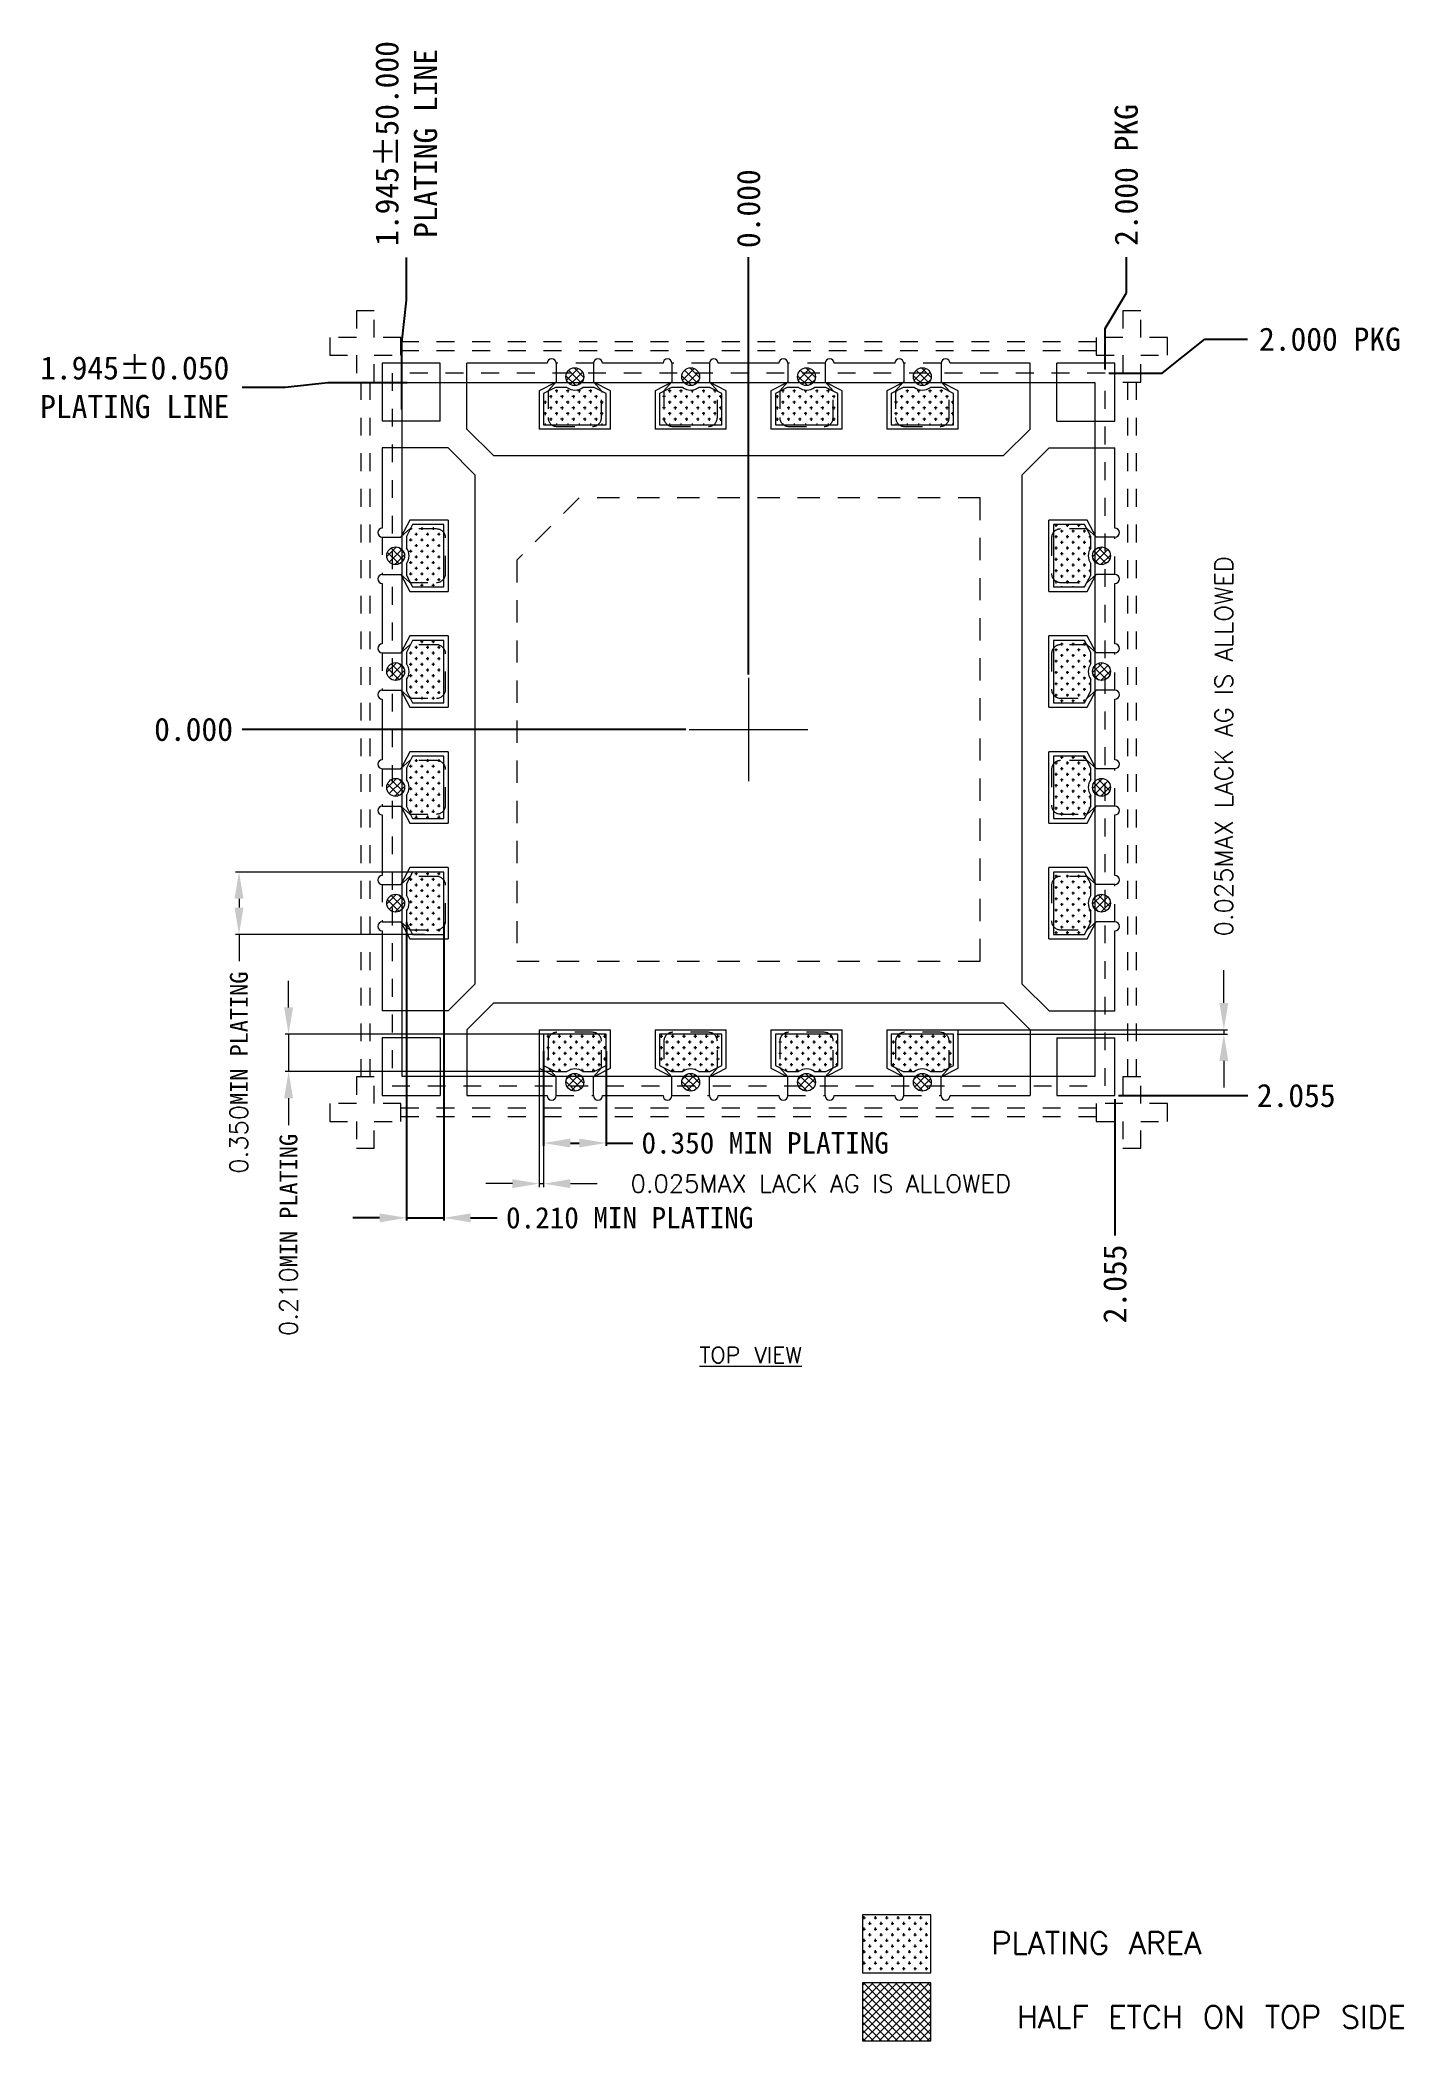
# Model space of a CAD drawing. Header units: millimetres. Extents: x 9.3 to 17, y -6.7 to 4.5.
import ezdxf
from ezdxf.enums import TextEntityAlignment as Align

# ---------------------------------------------------------------- set-up
doc = ezdxf.new("R2010")
doc.units = ezdxf.units.MM
for name, pattern in [('CENTER', [2, 1.25, -0.25, 0.25, -0.25]), ('DASHED', [0.75, 0.5, -0.25]), ('HIDDEN', [0.375, 0.25, -0.125])]:
    doc.linetypes.add(name, pattern=pattern)
doc.layers.get('Defpoints').update_dxf_attribs({"lineweight": 18})
for name, color, linetype, lineweight in [('1', 7, 'Continuous', 18), ('1D', 4, 'Continuous', 18), ('DIM', 4, 'Continuous', 18), ('Pkg', 2, 'DASHED', 9)]:
    doc.layers.add(name, color=color, linetype=linetype, lineweight=lineweight)
for name, color, linetype in [('HALF ETCH ON TOP SIDE', 6, 'Continuous'), ('PLATING', 3, 'Continuous'), ('中心线', 1, 'CENTER'), ('标注', 4, 'Continuous'), ('標注', 4, 'Continuous')]:
    doc.layers.add(name, color=color, linetype=linetype)
doc.styles.add('SIMPLEX', font='simplex.shx', dxfattribs={"bigfont": 'gbcbig.shx'})
doc.styles.get("Standard").update_dxf_attribs({"font": 'txt', "bigfont": 'gbcbig.shx'})
doc.styles.add('宋体', font='SimSun.ttf')
doc.dimstyles.new('3D', dxfattribs={"dimtxt": 0.075, "dimasz": 0.05, "dimexe": 0.02, "dimexo": 0.02, "dimgap": 0.02, "dimtad": 0, "dimdec": 3, "dimzin": 1, "dimdsep": 46, "dimtxsty": 'SIMPLEX', "dimcen": 0.05, "dimclrd": 256, "dimclre": 256, "dimclrt": 256, "dimadec": 0, "dimazin": 1, "dimtm": 1.25, "dimtfac": 1, "dimtdec": 3, "dimtofl": 0, "dimtmove": 0, "dimatfit": 3, "dimfxl": 1, "dimtolj": 1, "dimtzin": 0, "dimlwd": -1, "dimlwe": -1, "dimarcsym": 0})
doc.dimstyles.new('ISO-25', dxfattribs={"dimtxt": 2.5, "dimasz": 2.5, "dimexe": 1.25, "dimexo": 0.625, "dimtad": 1, "dimtxsty": 'Standard', "dimcen": 2.5, "dimadec": 0, "dimazin": 0, "dimtfac": 1, "dimtmove": 0, "dimatfit": 3, "dimfxl": 1, "dimarcsym": 0})
doc.dimstyles.new('tapp', dxfattribs={"dimtxt": 1.15, "dimasz": 1.75, "dimexe": 0.5, "dimexo": 0.5, "dimgap": 0.2, "dimtad": 0, "dimdec": 3, "dimzin": 0, "dimdsep": 46, "dimtxsty": 'SIMPLEX', "dimcen": 0, "dimdle": 3.5, "dimclrd": 256, "dimclre": 256, "dimclrt": 256, "dimazin": 0, "dimtfac": 0.6, "dimtdec": 3, "dimtofl": 0, "dimtmove": 0, "dimatfit": 3, "dimfxl": 1, "dimtolj": 1, "dimtzin": 0, "dimarcsym": 0})

msp = doc.modelspace()

# ---------------------------------------------------------------- texts
at = {"layer": 'DIM', "lineweight": 0}
for s, p in [('PLATING AREA', (15.8334, -6.1699)), ('HALF ETCH ON TOP SIDE', (16.9806, -6.5844))]:
    msp.add_text(s, height=0.125, dxfattribs=at).set_placement(p, align=Align.MIDDLE_RIGHT)
at = {"layer": '标注', "lineweight": 5, "insert": (13.3051, -2.8694, 0.0683), "char_height": 0.09, "attachment_point": 5}
msp.add_mtext('{\\LTOP VIEW}', dxfattribs=at)

# ---------------------------------------------------------------- blocks, each defined once
blk = doc.blocks.new('*D8')
at = {"layer": 'Defpoints', "color": 0, "transparency": 16777216}
for p in [(1899.893, 733.235), (1899.094, 733.045), (1897.094, 731.045)]:
    blk.add_point(p, dxfattribs=at)
at = {"layer": '标注', "lineweight": -2, "transparency": 16777216}
for p, q in [((1899.413, 733.045), (1899.653, 733.235)), ((1899.653, 733.235), (1899.893, 733.235)), ((1899.114, 733.045), (1899.413, 733.045))]:
    blk.add_line(p, q, dxfattribs=at)
at = {"layer": '标注', "lineweight": 5, "transparency": 16777216, "insert": (1900.355, 733.235), "char_height": 0.13, "attachment_point": 5, "style": '宋体'}
blk.add_mtext('\\A1;2.000 PKG', dxfattribs=at)
blk = doc.blocks.new('*D9')
at = {"layer": 'Defpoints', "color": 0, "transparency": 16777216}
for p in [(1897.094, 733.695), (1897.094, 731.334), (1897.094, 731.334)]:
    blk.add_point(p, dxfattribs=at)
at = {"layer": '标注', "lineweight": -2, "transparency": 16777216}
blk.add_line((1897.094, 731.354), (1897.094, 733.695), dxfattribs=at)
at = {"layer": '标注', "lineweight": 5, "transparency": 16777216, "insert": (1897.094, 733.968), "char_height": 0.13, "attachment_point": 5, "rotation": 90, "style": '宋体'}
blk.add_mtext('\\A1;0.000', dxfattribs=at)
blk = doc.blocks.new('*D10')
at = {"layer": 'Defpoints', "color": 0, "transparency": 16777216}
for p in [(1899.213, 733.696), (1899.094, 733.045), (1897.094, 731.045)]:
    blk.add_point(p, dxfattribs=at)
at = {"layer": '标注', "lineweight": -2, "transparency": 16777216}
for p, q in [((1899.213, 733.496), (1899.213, 733.696)), ((1899.094, 733.296), (1899.213, 733.496)), ((1899.094, 733.065), (1899.094, 733.296))]:
    blk.add_line(p, q, dxfattribs=at)
at = {"layer": '标注', "lineweight": 5, "transparency": 16777216, "insert": (1899.213, 734.157), "char_height": 0.13, "attachment_point": 5, "rotation": 90, "style": '宋体'}
blk.add_mtext('\\A1;2.000 PKG', dxfattribs=at)
blk = doc.blocks.new('*D11')
at = {"layer": 'Defpoints', "color": 0, "transparency": 16777216}
for p in [(1894.253, 731.045), (1896.761, 731.045), (1897.094, 731.045)]:
    blk.add_point(p, dxfattribs=at)
at = {"layer": '标注', "lineweight": -2, "transparency": 16777216}
blk.add_line((1896.741, 731.045), (1894.253, 731.045), dxfattribs=at)
at = {"layer": '标注', "lineweight": 5, "transparency": 16777216, "insert": (1893.98, 731.045), "char_height": 0.13, "attachment_point": 5, "style": '宋体'}
blk.add_mtext('\\A1;0.000', dxfattribs=at)
blk = doc.blocks.new('*D12')
at = {"layer": 'Defpoints', "color": 0, "transparency": 16777216}
for p in [(1897.094, 731.045), (1899.149, 728.99), (1899.894, 728.99)]:
    blk.add_point(p, dxfattribs=at)
at = {"layer": '标注', "lineweight": -2, "transparency": 16777216}
blk.add_line((1899.169, 728.99), (1899.894, 728.99), dxfattribs=at)
at = {"layer": '标注', "lineweight": 5, "transparency": 16777216, "insert": (1900.166, 728.99), "char_height": 0.13, "attachment_point": 5, "style": '宋体'}
blk.add_mtext('\\A1;2.055', dxfattribs=at)
blk = doc.blocks.new('*D13')
at = {"layer": 'Defpoints', "color": 0, "transparency": 16777216}
for p in [(1897.094, 731.045), (1899.149, 728.99), (1899.149, 728.205)]:
    blk.add_point(p, dxfattribs=at)
at = {"layer": '标注', "lineweight": -2, "transparency": 16777216}
blk.add_line((1899.149, 728.97), (1899.149, 728.205), dxfattribs=at)
at = {"layer": '标注', "lineweight": 5, "transparency": 16777216, "insert": (1899.149, 727.933), "char_height": 0.13, "attachment_point": 5, "rotation": 90, "style": '宋体'}
blk.add_mtext('\\A1;2.055', dxfattribs=at)
blk = doc.blocks.new('*U1')
at = {"layer": '1', "linetype": 'Continuous', "lineweight": 5}
blk.add_lwpolyline([(-0.17, 0), (0.17, 0)], dxfattribs=at)
blk = doc.blocks.new('*U0')
at = {"layer": '1', "color": 0, "linetype": 'ByBlock', "lineweight": -2, "transparency": 16777216}
for p in [(0, 0), (0.65, 0), (1.3, 0)]:
    blk.add_blockref('*U1', p, dxfattribs=at)
blk = doc.blocks.new('*U3')
at = {"layer": '1', "linetype": 'Continuous', "lineweight": 5}
blk.add_lwpolyline([(-0.17, 0), (0.17, 0)], dxfattribs=at)
blk = doc.blocks.new('*U2')
at = {"layer": '1', "color": 0, "linetype": 'ByBlock', "lineweight": -2, "transparency": 16777216}
for p in [(0, 0), (0.65, 0), (1.3, 0)]:
    blk.add_blockref('*U3', p, dxfattribs=at)
blk = doc.blocks.new('*U5')
at = {"layer": '1', "linetype": 'Continuous', "lineweight": 5}
blk.add_lwpolyline([(-0.17, 0), (0.17, 0)], dxfattribs=at)
blk = doc.blocks.new('*U4')
at = {"layer": '1', "color": 0, "linetype": 'ByBlock', "lineweight": -2, "transparency": 16777216}
for p in [(0, 0), (0.65, 0), (1.3, 0)]:
    blk.add_blockref('*U5', p, dxfattribs=at)
blk = doc.blocks.new('*U7')
at = {"layer": '1', "linetype": 'Continuous', "lineweight": 5}
blk.add_lwpolyline([(-0.17, 0), (0.17, 0)], dxfattribs=at)
blk = doc.blocks.new('*U6')
at = {"layer": '1', "color": 0, "linetype": 'ByBlock', "lineweight": -2, "transparency": 16777216}
for p in [(0, 0), (0.65, 0), (1.3, 0)]:
    blk.add_blockref('*U7', p, dxfattribs=at)
blk = doc.blocks.new('*D14')
at = {"layer": 'Defpoints', "color": 0, "transparency": 16777216}
for p in [(1895.174, 733.695), (1895.149, 732.821), (1897.094, 731.334)]:
    blk.add_point(p, dxfattribs=at)
at = {"layer": '标注', "lineweight": -2, "transparency": 16777216}
for p, q in [((1895.174, 733.455), (1895.174, 733.695)), ((1895.149, 733.215), (1895.174, 733.455)), ((1895.149, 732.841), (1895.149, 733.215))]:
    blk.add_line(p, q, dxfattribs=at)
at = {"layer": '标注', "transparency": 16777216, "insert": (1895.174, 734.334), "char_height": 0.13, "attachment_point": 5, "rotation": 90, "style": '宋体'}
blk.add_mtext('\\A1;1.945%%p50.000\\P\\f宋体|b0|i0|c134|p2;PLATING LINE', dxfattribs=at)
blk = doc.blocks.new('*D15')
at = {"layer": 'Defpoints', "color": 0, "transparency": 16777216}
for p in [(1894.253, 732.965), (1895.199, 732.99), (1897.094, 731.045)]:
    blk.add_point(p, dxfattribs=at)
at = {"layer": '标注', "lineweight": -2, "transparency": 16777216}
for p, q in [((1894.493, 732.965), (1894.253, 732.965)), ((1894.733, 732.99), (1894.493, 732.965)), ((1895.179, 732.99), (1894.733, 732.99))]:
    blk.add_line(p, q, dxfattribs=at)
at = {"layer": '标注', "transparency": 16777216, "insert": (1893.65, 732.965), "char_height": 0.13, "attachment_point": 5, "style": '宋体'}
blk.add_mtext('\\A1;1.945%%p0.050\\PPLATING LINE', dxfattribs=at)
blk = doc.blocks.new('*D16')
at = {"layer": 'Defpoints', "color": 0, "transparency": 16777216}
for p in [(1895.174, 729.978), (1895.384, 729.978), (1895.384, 728.304)]:
    blk.add_point(p, dxfattribs=at)
at = {"layer": '标注', "color": 0, "lineweight": -2, "transparency": 16777216}
for p, q in [((1895.174, 729.963), (1895.174, 728.289)), ((1895.384, 729.963), (1895.384, 728.289)), ((1895.024, 728.304), (1894.874, 728.304)), ((1895.174, 728.304), (1895.384, 728.304)), ((1895.534, 728.304), (1895.684, 728.304))]:
    blk.add_line(p, q, dxfattribs=at)
at = {"layer": '标注', "color": 0, "transparency": 16777216}
for points in [[(1895.024, 728.279), (1895.024, 728.329), (1895.174, 728.304)], [(1895.534, 728.329), (1895.534, 728.279), (1895.384, 728.304)]]:
    blk.add_solid(points, dxfattribs=at)
at = {"layer": '标注', "color": 0, "lineweight": 5, "transparency": 16777216, "insert": (1896.427, 728.304), "char_height": 0.12, "attachment_point": 5, "style": '宋体'}
blk.add_mtext('0.210 MIN PLATING', dxfattribs=at)
blk = doc.blocks.new('*D17')
at = {"layer": 'Defpoints', "color": 0, "transparency": 16777216}
for p in [(1895.994, 729.335), (1894.513, 729.125), (1896.024, 729.125)]:
    blk.add_point(p, dxfattribs=at)
at = {"layer": '標注', "lineweight": 13, "transparency": 16777216}
for p, q in [((1894.513, 729.485), (1894.513, 729.635)), ((1895.974, 729.335), (1894.493, 729.335)), ((1894.513, 729.335), (1894.513, 729.125)), ((1896.004, 729.125), (1894.493, 729.125)), ((1894.513, 728.975), (1894.513, 728.825))]:
    blk.add_line(p, q, dxfattribs=at)
at = {"layer": '標注', "transparency": 16777216}
for points in [[(1894.488, 729.485), (1894.538, 729.485), (1894.513, 729.335)], [(1894.538, 728.975), (1894.488, 728.975), (1894.513, 729.125)]]:
    blk.add_solid(points, dxfattribs=at)
at = {"layer": '標注', "lineweight": 5, "transparency": 16777216, "insert": (1894.513, 728.208), "char_height": 0.1, "attachment_point": 5, "rotation": 90, "style": 'SIMPLEX'}
blk.add_mtext('\\A1;0.210{\\f宋体|b0|i0|c134|p2;MIN PLATING}', dxfattribs=at)
blk = doc.blocks.new('*D18')
at = {"layer": 'Defpoints', "color": 0, "transparency": 16777216}
for p in [(1898.219, 729.36), (1898.244, 729.335), (1899.76, 729.335)]:
    blk.add_point(p, dxfattribs=at)
at = {"layer": '標注', "lineweight": 13, "transparency": 16777216}
for p, q in [((1899.76, 729.51), (1899.76, 729.695)), ((1898.239, 729.36), (1899.78, 729.36)), ((1898.264, 729.335), (1899.78, 729.335)), ((1899.76, 729.36), (1899.76, 729.335)), ((1899.76, 729.185), (1899.76, 729.035))]:
    blk.add_line(p, q, dxfattribs=at)
at = {"layer": '標注', "transparency": 16777216}
for points in [[(1899.735, 729.51), (1899.785, 729.51), (1899.76, 729.36)], [(1899.785, 729.185), (1899.735, 729.185), (1899.76, 729.335)]]:
    blk.add_solid(points, dxfattribs=at)
at = {"layer": '標注', "lineweight": 5, "transparency": 16777216, "insert": (1899.76, 730.951), "char_height": 0.1, "attachment_point": 5, "rotation": 90, "style": 'SIMPLEX'}
blk.add_mtext('\\A1;0.025\\Fsimplex.shx,gbcbig.shx;MAX LACK AG IS ALLOWED', dxfattribs=at)
blk = doc.blocks.new('*D19')
at = {"layer": 'Defpoints', "color": 0, "transparency": 16777216}
for p in [(1895.919, 729.355), (1895.944, 729.175), (1895.944, 728.496)]:
    blk.add_point(p, dxfattribs=at)
at = {"layer": '標注', "lineweight": 13, "transparency": 16777216}
for p, q in [((1895.919, 729.335), (1895.919, 728.476)), ((1895.944, 729.155), (1895.944, 728.476)), ((1895.769, 728.496), (1895.619, 728.496)), ((1895.919, 728.496), (1895.944, 728.496)), ((1896.094, 728.496), (1896.244, 728.496))]:
    blk.add_line(p, q, dxfattribs=at)
at = {"layer": '標注', "transparency": 16777216}
for points in [[(1895.769, 728.471), (1895.769, 728.521), (1895.919, 728.496)], [(1896.094, 728.521), (1896.094, 728.471), (1895.944, 728.496)]]:
    blk.add_solid(points, dxfattribs=at)
at = {"layer": '標注', "lineweight": 5, "transparency": 16777216, "insert": (1897.499, 728.496), "char_height": 0.1, "attachment_point": 5, "style": 'SIMPLEX'}
blk.add_mtext('\\A1;0.025MAX LACK AG IS ALLOWED', dxfattribs=at)
blk = doc.blocks.new('*D20')
at = {"layer": 'Defpoints', "color": 0, "transparency": 16777216}
for p in [(1895.944, 729.255), (1896.294, 729.255), (1896.294, 728.724)]:
    blk.add_point(p, dxfattribs=at)
at = {"layer": '标注', "color": 0, "lineweight": -2, "transparency": 16777216}
for p, q in [((1895.944, 729.24), (1895.944, 728.709)), ((1896.294, 729.24), (1896.294, 728.709)), ((1896.094, 728.724), (1896.144, 728.724)), ((1896.294, 728.724), (1896.444, 728.724))]:
    blk.add_line(p, q, dxfattribs=at)
at = {"layer": '标注', "color": 0, "transparency": 16777216}
for points in [[(1896.094, 728.749), (1896.094, 728.699), (1895.944, 728.724)], [(1896.144, 728.699), (1896.144, 728.749), (1896.294, 728.724)]]:
    blk.add_solid(points, dxfattribs=at)
at = {"layer": '标注', "color": 0, "lineweight": 5, "transparency": 16777216, "insert": (1897.187, 728.724), "char_height": 0.12, "attachment_point": 5, "style": '宋体'}
blk.add_mtext('0.350 MIN PLATING', dxfattribs=at)
blk = doc.blocks.new('*U23')
at = {"layer": 'PLATING', "linetype": 'ByBlock', "lineweight": 0}
h = blk.add_hatch(dxfattribs=at)
h.set_pattern_fill('CROSS', color=3, scale=0.005)
h.set_pattern_definition([(0, (-12.31825, 1.173537), (0.03175, 0.03175), [0.015875, -0.047625]), (90, (-12.310312, 1.1656), (-0.03175, 0.03175), [0.015875, -0.047625])])
h.paths.add_polyline_path([(-0.175, 0.105), (-0.175, -0.07), (-0.108, -0.105), (-0.045, -0.105, -0.333333), (0.045, -0.105), (0.108, -0.105), (0.175, -0.07), (0.175, 0.105)])
at = {"layer": 'PLATING', "linetype": 'Continuous', "lineweight": 5}
for p, q in [((-0.175, 0.105), (-0.175, -0.07)), ((0.175, 0.105), (-0.175, 0.105)), ((0.175, -0.07), (0.175, 0.105)), ((-0.175, -0.07), (-0.108, -0.105)), ((-0.108, -0.105), (-0.045, -0.105)), ((0.045, -0.105), (0.108, -0.105)), ((0.108, -0.105), (0.175, -0.07))]:
    blk.add_line(p, q, dxfattribs=at)
blk.add_arc((0, -0.165), 0.075, 53.1301, 126.8699, dxfattribs=at)
blk = doc.blocks.new('*U22')
at = {"layer": '1', "color": 0, "linetype": 'ByBlock', "lineweight": -2, "transparency": 16777216}
for p in [(0, 0), (0.65, 0), (1.3, 0), (1.95, 0)]:
    blk.add_blockref('*U23', p, dxfattribs=at)
blk = doc.blocks.new('*U21')
at = {"layer": '1'}
blk.add_blockref('*U22', (-0.975, 0), dxfattribs=at)
blk = doc.blocks.new('*U24')
at = {"layer": 'PLATING', "color": 0, "linetype": 'ByBlock', "lineweight": -2, "transparency": 16777216}
for p, rotation in [((1897.094, 732.86), 180), ((1895.279, 731.045), 269.9999999999999), ((1898.909, 731.045), 90)]:
    blk.add_blockref('*U21', p, dxfattribs=dict(at, rotation=rotation))
blk.add_blockref('*U21', (1897.094, 729.23), dxfattribs=at)
blk = doc.blocks.new('*U28')
at = {"layer": '1D', "color": 4, "linetype": 'HIDDEN', "lineweight": 5, "ltscale": 0.3}
for p, q in [((-0.105, 0.125), (-0.15, 0.075)), ((0.105, 0.125), (0.15, 0.075))]:
    blk.add_line(p, q, dxfattribs=at)
at = {"layer": '1D', "color": 4, "linetype": 'DASHED', "lineweight": 5, "ltscale": 0.08}
for p, q in [((-0.15, 0.075), (-0.15, -0.075)), ((0.15, -0.075), (0.15, 0.075)), ((-0.1, -0.125), (0.1, -0.125))]:
    blk.add_line(p, q, dxfattribs=at)
for centre, start, end in [((-0.1, -0.075), 180, 270), ((0.1, -0.075), 270, 0)]:
    blk.add_arc(centre, 0.05, start, end, dxfattribs=at)
blk = doc.blocks.new('*U27')
at = {"layer": '1', "color": 0, "linetype": 'ByBlock', "lineweight": -2, "transparency": 16777216}
for p in [(0, 0), (0.65, 0), (1.3, 0), (1.95, 0)]:
    blk.add_blockref('*U28', p, dxfattribs=at)
blk = doc.blocks.new('*U26')
at = {"layer": '1'}
blk.add_blockref('*U27', (-0.975, 0), dxfattribs=at)
blk = doc.blocks.new('*U25')
at = {"layer": '1', "color": 0, "linetype": 'ByBlock', "lineweight": -2, "transparency": 16777216}
blk.add_blockref('*U26', (1883.702, 732.831), dxfattribs=at)
for p, rotation in [((1881.877, 731.006), 90), ((1885.527, 731.006), 270), ((1883.702, 729.181), 180)]:
    blk.add_blockref('*U26', p, dxfattribs=dict(at, rotation=rotation))
blk = doc.blocks.new('*D29')
at = {"layer": 'Defpoints', "color": 0, "transparency": 16777216}
for p in [(1895.307, 730.245), (1894.235, 729.895), (1895.296, 729.895)]:
    blk.add_point(p, dxfattribs=at)
at = {"layer": '標注', "lineweight": 13, "transparency": 16777216}
for p, q in [((1895.287, 730.245), (1894.215, 730.245)), ((1894.235, 730.095), (1894.235, 730.045)), ((1895.276, 729.895), (1894.215, 729.895)), ((1894.235, 729.895), (1894.235, 729.745))]:
    blk.add_line(p, q, dxfattribs=at)
at = {"layer": '標注', "transparency": 16777216}
for points in [[(1894.26, 730.095), (1894.21, 730.095), (1894.235, 730.245)], [(1894.21, 730.045), (1894.26, 730.045), (1894.235, 729.895)]]:
    blk.add_solid(points, dxfattribs=at)
at = {"layer": '標注', "lineweight": 5, "transparency": 16777216, "insert": (1894.235, 729.119), "char_height": 0.1, "attachment_point": 5, "rotation": 90, "style": 'SIMPLEX'}
blk.add_mtext('\\A1;0.350{\\f宋体|b0|i0|c134|p2;MIN PLATING}', dxfattribs=at)

# ---------------------------------------------------------------- dimensions: what is measured, and where the dimension line sits
at = {"layer": '标注'}
for feature_location, offset, dtype, origin, text, override, picture, middle in [((11.3482, 2.4177), (0.025, 0.8735), 1, (13.2932, 0.9308), '<>\\P\\f宋体|b0|i0|c134|p2;PLATING LINE', {"dimtxt": 0.13, "dimasz": 0.12, "dimexo": 0.02, "dimgap": 0.05, "dimtxsty": '宋体', "dimtol": 1, "dimlim": 0, "dimtp": 50, "dimtm": 50, "dimtfac": 1, "dimtmove": 1}, '*D14', (11.3732, 3.9302)), ((11.3988, 2.5865), (-0.9462, -0.025), 0, (13.2932, 0.6415), '<>\\PPLATING LINE', {"dimtxt": 0.13, "dimasz": 0.12, "dimexo": 0.02, "dimgap": 0.05, "dimtxsty": '宋体', "dimtol": 1, "dimlim": 0, "dimtp": 0.05, "dimtm": 0.05, "dimtfac": 1, "dimtmove": 1}, '*D15', (9.8499, 2.5615))]:
    dim = msp.add_ordinate_dim(feature_location=feature_location, offset=offset, dtype=dtype, origin=origin, text=text, dimstyle='tapp', override=override, dxfattribs=at)
    dim.commit()
    dim.dimension.update_dxf_attribs({"geometry": picture, "text_midpoint": middle, "insert": (-1883.8005, -730.4036)})
at = {"layer": '标注', "lineweight": 5}
for offset, dtype, override, picture, middle in [((0.1196, 0.6507), 1, {"dimtxt": 0.13, "dimasz": 0.1, "dimexo": 0.02, "dimgap": 0.05, "dimtxsty": '宋体'}, '*D10', (15.4129, 3.7539)), ((0.7996, 0.1898), 0, {"dimtxt": 0.13, "dimasz": 0.12, "dimexo": 0.02, "dimgap": 0.05, "dimtxsty": '宋体'}, '*D8', (16.5546, 2.8313))]:
    dim = msp.add_ordinate_dim(feature_location=(15.2932, 2.6415), offset=offset, dtype=dtype, origin=(13.2932, 0.6415), text='<> PKG', dimstyle='tapp', override=override, dxfattribs=at)
    dim.commit()
    dim.dimension.update_dxf_attribs({"geometry": picture, "text_midpoint": middle, "insert": (-1883.8005, -730.4036)})
for feature_location, offset, dtype, origin, picture, middle, set_off in [((13.2932491953, 0.9307514875), (0, 2.3604222141), 1, (13.2932491953, 0.9307514875), '*D9', (13.2932491953, 3.564497724), (-1883.8005090516, -730.4035529783)), ((12.9604268397, 0.6414634231), (-2.507825748, 0), 0, (13.2932491953, 0.6414634231), '*D11', (10.1792770693, 0.6414634231), (-1883.8005090516, -730.4035529783)), ((15.3482, -1.4135), (0.745, 0), 0, (13.2932, 0.6415), '*D12', (16.3651, -1.4135), (-1883.8005, -730.4036)), ((15.3482, -1.4135), (0, -0.785), 1, (13.2932, 0.6415), '*D13', (15.3482, -2.4704), (-1883.8005, -730.4036))]:
    dim = msp.add_ordinate_dim(feature_location=feature_location, offset=offset, dtype=dtype, origin=origin, dimstyle='tapp', override={"dimtxt": 0.13, "dimexo": 0.02, "dimgap": 0.05, "dimtxsty": '宋体'}, dxfattribs=at)
    dim.commit()
    dim.dimension.update_dxf_attribs({"geometry": picture, "text_midpoint": middle, "insert": set_off})
for base, p1, p2, picture, middle in [((11.5832, -2.0999), (11.3732, -0.4256), (11.5832, -0.4256), '*D16', (12.6269, -2.0999)), ((12.4932, -1.6792), (12.1432, -1.1485), (12.4932, -1.1485), '*D20', (13.3869, -1.6792))]:
    dim = msp.add_linear_dim(base=base, p1=p1, p2=p2, text='<> MIN PLATING', dimstyle='ISO-25', override={"dimtxt": 0.12, "dimasz": 0.15, "dimexe": 0.015, "dimexo": 0.015, "dimgap": 0.02, "dimtad": 0, "dimtoh": 1, "dimdec": 3, "dimzin": 1, "dimdsep": 46, "dimtxsty": '宋体', "dimcen": 0.1, "dimtol": 0, "dimlim": 0, "dimtp": 0.025, "dimtm": 0.025, "dimtdec": 3, "dimarcsym": 2}, dxfattribs=at)
    dim.commit()
    dim.dimension.update_dxf_attribs({"geometry": picture, "text_midpoint": middle, "insert": (-1883.8005, -730.4036)})
at = {"layer": '標注', "lineweight": 5}
dim = msp.add_linear_dim(base=(15.9596, -1.0685), p1=(14.4182, -1.0435), p2=(14.4432, -1.0685), angle=90, text='<>\\Fsimplex.shx,gbcbig.shx;MAX LACK AG IS ALLOWED', dimstyle='3D', override={"dimtxt": 0.1, "dimasz": 0.15, "dimtxsty": 'SIMPLEX', "dimtp": 0.025, "dimtm": 0.025, "dimtofl": 1, "dimlwd": 13, "dimlwe": 13}, dxfattribs=at)
dim.commit()
dim.dimension.update_dxf_attribs({"geometry": '*D18', "text_midpoint": (15.9596, 0.547), "dimtype": 128, "insert": (-1883.8005, -730.4036)})
for base, p1, p2, picture, middle in [((10.434, -0.5085), (11.5067, -0.1585), (11.4958, -0.5085), '*D29', (10.434, -1.2847)), ((10.7123, -1.2785), (12.1938, -1.0685), (12.2235, -1.2785), '*D17', (10.7123, -2.1952))]:
    dim = msp.add_linear_dim(base=base, p1=p1, p2=p2, angle=90, text='<>{\\f宋体|b0|i0|c134|p2;MIN PLATING}', dimstyle='3D', override={"dimtxt": 0.1, "dimasz": 0.15, "dimtp": 0.025, "dimtm": 0.025, "dimtofl": 1, "dimlwd": 13, "dimlwe": 13}, dxfattribs=at)
    dim.commit()
    dim.dimension.update_dxf_attribs({"geometry": picture, "text_midpoint": middle, "insert": (-1883.8005, -730.4036)})
dim = msp.add_linear_dim(base=(12.1432, -1.9072), p1=(12.1182, -1.0485), p2=(12.1432, -1.2285), text='<>MAX LACK AG IS ALLOWED', dimstyle='3D', override={"dimtxt": 0.1, "dimasz": 0.15, "dimtxsty": 'SIMPLEX', "dimtp": 0.025, "dimtm": 0.025, "dimtofl": 1, "dimlwd": 13, "dimlwe": 13}, dxfattribs=at)
dim.commit()
dim.dimension.update_dxf_attribs({"geometry": '*D19', "text_midpoint": (13.699, -1.9072), "insert": (-1883.8005, -730.4036)})

# ---------------------------------------------------------------- hatches: boundary and pattern name
at = {"layer": 'HALF ETCH ON TOP SIDE', "lineweight": 5}
h = msp.add_hatch(dxfattribs=at)
h.set_pattern_fill('ANSI37', color=6, scale=0.01, angle=90, style=0)
h.set_pattern_definition([(135, (12.64185, 0.81689), (-0.02245064, -0.02245064), []), (225, (12.64185, 0.81689), (0.02245064, -0.02245064), [])])
h.paths.add_polyline_path([(12.3641, 2.6415, -1.2302604), (12.2682, 2.6215, -0.1032437), (12.2724, 2.6415)])
h.paths.add_polyline_path([(12.3641, 2.6415), (12.2724, 2.6415, -0.6546537)])
h = msp.add_hatch(dxfattribs=at)
h.set_pattern_fill('ANSI37', color=6, scale=0.01, angle=90, style=0)
h.set_pattern_definition([(135, (13.29185, 0.81689), (-0.02245064, -0.02245064), []), (225, (13.29185, 0.81689), (0.02245064, -0.02245064), [])])
h.paths.add_polyline_path([(13.0141, 2.6415, -1.2302604), (12.9182, 2.6215, -0.1032437), (12.9224, 2.6415)])
h.paths.add_polyline_path([(13.0141, 2.6415), (12.9224, 2.6415, -0.6546537)])
h = msp.add_hatch(dxfattribs=at)
h.set_pattern_fill('ANSI37', color=6, scale=0.01, angle=90, style=0)
h.set_pattern_definition([(135, (13.94185, 0.81689), (-0.02245064, -0.02245064), []), (225, (13.94185, 0.81689), (0.02245064, -0.02245064), [])])
h.paths.add_polyline_path([(13.6641, 2.6415, -1.2302604), (13.5682, 2.6215, -0.1032437), (13.5724, 2.6415)])
h.paths.add_polyline_path([(13.6641, 2.6415), (13.5724, 2.6415, -0.6546537)])
h = msp.add_hatch(dxfattribs=at)
h.set_pattern_fill('ANSI37', color=6, scale=0.01, angle=90, style=0)
h.set_pattern_definition([(135, (14.59185, 0.81689), (-0.02245064, -0.02245064), []), (225, (14.59185, 0.81689), (0.02245064, -0.02245064), [])])
h.paths.add_polyline_path([(14.3141, 2.6415, -1.2302604), (14.2182, 2.6215, -0.1032437), (14.2224, 2.6415)])
h.paths.add_polyline_path([(14.3141, 2.6415), (14.2224, 2.6415, -0.6546537)])
h = msp.add_hatch(dxfattribs=at)
h.set_pattern_fill('ANSI37', color=6, scale=0.01, angle=180, style=0)
h.set_pattern_definition([(225, (13.117822, 1.940065), (0.02245064, -0.02245064), []), (315, (13.117822, 1.940065), (0.02245064, 0.02245064), [])])
h.paths.add_polyline_path([(11.2932, 1.6623, -1.2302604), (11.3132, 1.5665, -0.1032437), (11.2932, 1.5706)])
h.paths.add_polyline_path([(11.2932, 1.6623), (11.2932, 1.5706, -0.6546537)])
h = msp.add_hatch(dxfattribs=at)
h.set_pattern_fill('ANSI37', color=6, scale=0.01, angle=360, style=0)
h.set_pattern_definition([(45, (13.468676, 1.292862), (-0.02245064, 0.02245064), []), (135, (13.468676, 1.292862), (-0.02245064, -0.02245064), [])])
h.paths.add_polyline_path([(15.2932, 1.5706, -1.2302604), (15.2732, 1.6665, -0.1032437), (15.2932, 1.6623)])
h.paths.add_polyline_path([(15.2932, 1.5706), (15.2932, 1.6623, -0.6546537)])
h = msp.add_hatch(dxfattribs=at)
h.set_pattern_fill('ANSI37', color=6, scale=0.01, angle=180, style=0)
h.set_pattern_definition([(225, (13.117822, 1.290065), (0.02245064, -0.02245064), []), (315, (13.117822, 1.290065), (0.02245064, 0.02245064), [])])
h.paths.add_polyline_path([(11.2932, 1.0123, -1.2302604), (11.3132, 0.9165, -0.1032437), (11.2932, 0.9206)])
h.paths.add_polyline_path([(11.2932, 1.0123), (11.2932, 0.9206, -0.6546537)])
h = msp.add_hatch(dxfattribs=at)
h.set_pattern_fill('ANSI37', color=6, scale=0.01, angle=360, style=0)
h.set_pattern_definition([(45, (13.468676, 0.642862), (-0.02245064, 0.02245064), []), (135, (13.468676, 0.642862), (-0.02245064, -0.02245064), [])])
h.paths.add_polyline_path([(15.2932, 0.9206, -1.2302604), (15.2732, 1.0165, -0.1032437), (15.2932, 1.0123)])
h.paths.add_polyline_path([(15.2932, 0.9206), (15.2932, 1.0123, -0.6546537)])
h = msp.add_hatch(dxfattribs=at)
h.set_pattern_fill('ANSI37', color=6, scale=0.01, angle=180, style=0)
h.set_pattern_definition([(225, (13.117822, 0.640065), (0.02245064, -0.02245064), []), (315, (13.117822, 0.640065), (0.02245064, 0.02245064), [])])
h.paths.add_polyline_path([(11.2932, 0.3623, -1.2302604), (11.3132, 0.2665, -0.1032437), (11.2932, 0.2706)])
h.paths.add_polyline_path([(11.2932, 0.3623), (11.2932, 0.2706, -0.6546537)])
h = msp.add_hatch(dxfattribs=at)
h.set_pattern_fill('ANSI37', color=6, scale=0.01, angle=360, style=0)
h.set_pattern_definition([(45, (13.468676, -0.007138), (-0.02245064, 0.02245064), []), (135, (13.468676, -0.007138), (-0.02245064, -0.02245064), [])])
h.paths.add_polyline_path([(15.2932, 0.2706, -1.2302604), (15.2732, 0.3665, -0.1032437), (15.2932, 0.3623)])
h.paths.add_polyline_path([(15.2932, 0.2706), (15.2932, 0.3623, -0.6546537)])
h = msp.add_hatch(dxfattribs=at)
h.set_pattern_fill('ANSI37', color=6, scale=0.01, angle=180, style=0)
h.set_pattern_definition([(225, (13.117822, -0.009935), (0.02245064, -0.02245064), []), (315, (13.117822, -0.009935), (0.02245064, 0.02245064), [])])
h.paths.add_polyline_path([(11.2932, -0.2877, -1.2302604), (11.3132, -0.3835, -0.1032437), (11.2932, -0.3794)])
h.paths.add_polyline_path([(11.2932, -0.2877), (11.2932, -0.3794, -0.6546537)])
h = msp.add_hatch(dxfattribs=at)
h.set_pattern_fill('ANSI37', color=6, scale=0.01, angle=360, style=0)
h.set_pattern_definition([(45, (13.468676, -0.657138), (-0.02245064, 0.02245064), []), (135, (13.468676, -0.657138), (-0.02245064, -0.02245064), [])])
h.paths.add_polyline_path([(15.2932, -0.3794, -1.2302604), (15.2732, -0.2835, -0.1032437), (15.2932, -0.2877)])
h.paths.add_polyline_path([(15.2932, -0.3794), (15.2932, -0.2877, -0.6546537)])
h = msp.add_hatch(dxfattribs=at)
h.set_pattern_fill('ANSI37', color=6, scale=0.01, angle=270, style=0)
h.set_pattern_definition([(315, (11.994647, 0.466036), (0.02245064, 0.02245064), []), (45, (11.994647, 0.466036), (-0.02245064, 0.02245064), [])])
h.paths.add_polyline_path([(12.2724, -1.3585, -1.2302604), (12.3682, -1.3385, -0.1032437), (12.3641, -1.3585)])
h.paths.add_polyline_path([(12.2724, -1.3585), (12.3641, -1.3585, -0.6546537)])
h = msp.add_hatch(dxfattribs=at)
h.set_pattern_fill('ANSI37', color=6, scale=0.01, angle=270, style=0)
h.set_pattern_definition([(315, (12.644647, 0.466036), (0.02245064, 0.02245064), []), (45, (12.644647, 0.466036), (-0.02245064, 0.02245064), [])])
h.paths.add_polyline_path([(12.9224, -1.3585, -1.2302604), (13.0182, -1.3385, -0.1032437), (13.0141, -1.3585)])
h.paths.add_polyline_path([(12.9224, -1.3585), (13.0141, -1.3585, -0.6546537)])
h = msp.add_hatch(dxfattribs=at)
h.set_pattern_fill('ANSI37', color=6, scale=0.01, angle=270, style=0)
h.set_pattern_definition([(315, (13.294647, 0.466036), (0.02245064, 0.02245064), []), (45, (13.294647, 0.466036), (-0.02245064, 0.02245064), [])])
h.paths.add_polyline_path([(13.5724, -1.3585, -1.2302604), (13.6682, -1.3385, -0.1032437), (13.6641, -1.3585)])
h.paths.add_polyline_path([(13.5724, -1.3585), (13.6641, -1.3585, -0.6546537)])
h = msp.add_hatch(dxfattribs=at)
h.set_pattern_fill('ANSI37', color=6, scale=0.01, angle=270, style=0)
h.set_pattern_definition([(315, (13.944647, 0.466036), (0.02245064, 0.02245064), []), (45, (13.944647, 0.466036), (-0.02245064, 0.02245064), [])])
h.paths.add_polyline_path([(14.2224, -1.3585, -1.2302604), (14.3182, -1.3385, -0.1032437), (14.3141, -1.3585)])
h.paths.add_polyline_path([(14.2224, -1.3585), (14.3141, -1.3585, -0.6546537)])
at = {"layer": 'HALF ETCH ON TOP SIDE', "lineweight": 5, "ltscale": 3}
h = msp.add_hatch(dxfattribs=at)
h.set_pattern_fill('ANSI37', color=6, scale=0.01, angle=270, style=0)
h.paths.add_polyline_path([(14.3155, -6.3939), (13.9325, -6.3939), (13.9325, -6.7194), (14.3155, -6.7194)])
at = {"layer": 'PLATING', "linetype": 'ByBlock', "lineweight": 0}
h = msp.add_hatch(dxfattribs=at)
h.set_pattern_fill('CROSS', color=3, scale=0.005)
h.set_pattern_definition([(0, (-1102.776952, 92.524252), (0.03175, 0.03175), [0.015875, -0.047625]), (90, (-1102.769015, 92.516315), (-0.03175, 0.03175), [0.015875, -0.047625])])
h.paths.add_polyline_path([(14.3155, -6.0112), (13.9325, -6.0112), (13.9325, -6.3367), (14.3155, -6.3367)])

# ---------------------------------------------------------------- linework, layer by layer
at = {"layer": '1', "linetype": 'Continuous', "lineweight": 5}
for p, q in [((11.5632, 2.3715), (11.5632, 2.6965)), ((11.7132, 2.3275), (11.7132, 2.6965)), ((12.2132, 2.6965), (12.2132, 2.5915)), ((12.4232, 2.6965), (12.4232, 2.5915)), ((12.8632, 2.6965), (12.8632, 2.5915)), ((13.0732, 2.6965), (13.0732, 2.5915)), ((13.5132, 2.6965), (13.5132, 2.5915)), ((13.7232, 2.6965), (13.7232, 2.5915)), ((14.1632, 2.6965), (14.1632, 2.5915)), ((14.3732, 2.6965), (14.3732, 2.5915)), ((14.8732, 2.3275), (14.8732, 2.6965)), ((15.0232, 2.3715), (15.0232, 2.6965)), ((12.2132, 2.5915), (12.1182, 2.5415)), ((12.5182, 2.5415), (12.4232, 2.5915)), ((12.8632, 2.5915), (12.7682, 2.5415)), ((13.1682, 2.5415), (13.0732, 2.5915)), ((13.5132, 2.5915), (13.4182, 2.5415)), ((13.8182, 2.5415), (13.7232, 2.5915)), ((14.1632, 2.5915), (14.0682, 2.5415)), ((14.4682, 2.5415), (14.3732, 2.5915)), ((12.1182, 2.5415), (12.1182, 2.3265)), ((12.5182, 2.3265), (12.5182, 2.5415)), ((12.7682, 2.5415), (12.7682, 2.3265)), ((13.1682, 2.3265), (13.1682, 2.5415)), ((13.4182, 2.5415), (13.4182, 2.3265)), ((13.8182, 2.3265), (13.8182, 2.5415)), ((14.0682, 2.5415), (14.0682, 2.3265)), ((14.4682, 2.3265), (14.4682, 2.5415)), ((11.5632, 2.3715), (11.2382, 2.3715)), ((15.0232, 2.3715), (15.3482, 2.3715)), ((11.8643, 2.1765), (11.7132, 2.3275)), ((12.5182, 2.3265), (12.1182, 2.3265)), ((13.1682, 2.3265), (12.7682, 2.3265)), ((13.8182, 2.3265), (13.4182, 2.3265)), ((14.4682, 2.3265), (14.0682, 2.3265)), ((14.7222, 2.1765), (14.8732, 2.3275)), ((11.6072, 2.2215), (11.2382, 2.2215)), ((11.7582, 2.0704), (11.6072, 2.2215)), ((14.7222, 2.1765), (11.8643, 2.1765)), ((14.8282, 2.0704), (14.9793, 2.2215)), ((14.9793, 2.2215), (15.3482, 2.2215)), ((11.7582, 2.0704), (11.7582, -0.7875)), ((14.8282, -0.7875), (14.8282, 2.0704)), ((11.3932, 1.8165), (11.3432, 1.7215)), ((11.6082, 1.8165), (11.3932, 1.8165)), ((11.6082, 1.8165), (11.6082, 1.4165)), ((15.1932, 1.8165), (14.9782, 1.8165)), ((14.9782, 1.4165), (14.9782, 1.8165)), ((15.2432, 1.7215), (15.1932, 1.8165)), ((11.2382, 1.7215), (11.3432, 1.7215)), ((15.3482, 1.7215), (15.2432, 1.7215)), ((11.2382, 1.5115), (11.3432, 1.5115)), ((11.3432, 1.5115), (11.3932, 1.4165)), ((15.1932, 1.4165), (15.2432, 1.5115)), ((15.3482, 1.5115), (15.2432, 1.5115)), ((11.3932, 1.4165), (11.6082, 1.4165)), ((14.9782, 1.4165), (15.1932, 1.4165)), ((11.3932, 1.1665), (11.3432, 1.0715)), ((11.6082, 1.1665), (11.3932, 1.1665)), ((11.6082, 1.1665), (11.6082, 0.7665)), ((15.1932, 1.1665), (14.9782, 1.1665)), ((14.9782, 0.7665), (14.9782, 1.1665)), ((15.2432, 1.0715), (15.1932, 1.1665)), ((11.2382, 1.0715), (11.3432, 1.0715)), ((15.3482, 1.0715), (15.2432, 1.0715)), ((11.2382, 0.8615), (11.3432, 0.8615)), ((11.3432, 0.8615), (11.3932, 0.7665)), ((15.1932, 0.7665), (15.2432, 0.8615)), ((15.3482, 0.8615), (15.2432, 0.8615)), ((11.3932, 0.7665), (11.6082, 0.7665)), ((14.9782, 0.7665), (15.1932, 0.7665)), ((11.3932, 0.5165), (11.3432, 0.4215)), ((11.6082, 0.5165), (11.3932, 0.5165)), ((11.6082, 0.5165), (11.6082, 0.1165)), ((15.1932, 0.5165), (14.9782, 0.5165)), ((14.9782, 0.1165), (14.9782, 0.5165)), ((15.2432, 0.4215), (15.1932, 0.5165)), ((11.2382, 0.4215), (11.3432, 0.4215)), ((15.3482, 0.4215), (15.2432, 0.4215)), ((11.2382, 0.2115), (11.3432, 0.2115)), ((11.3432, 0.2115), (11.3932, 0.1165)), ((11.3932, 0.1165), (11.6082, 0.1165)), ((14.9782, 0.1165), (15.1932, 0.1165)), ((15.1932, 0.1165), (15.2432, 0.2115)), ((15.3482, 0.2115), (15.2432, 0.2115)), ((11.3932, -0.1335), (11.3432, -0.2285)), ((11.6082, -0.1335), (11.3932, -0.1335)), ((11.6082, -0.1335), (11.6082, -0.5335)), ((15.1932, -0.1335), (14.9782, -0.1335)), ((14.9782, -0.5335), (14.9782, -0.1335)), ((15.2432, -0.2285), (15.1932, -0.1335)), ((11.2382, -0.2285), (11.3432, -0.2285)), ((15.3482, -0.2285), (15.2432, -0.2285)), ((11.2382, -0.4385), (11.3432, -0.4385)), ((11.3432, -0.4385), (11.3932, -0.5335)), ((15.1932, -0.5335), (15.2432, -0.4385)), ((15.3482, -0.4385), (15.2432, -0.4385)), ((11.3932, -0.5335), (11.6082, -0.5335)), ((14.9782, -0.5335), (15.1932, -0.5335)), ((11.7582, -0.7875), (11.6072, -0.9385)), ((11.8643, -0.8935), (11.7132, -1.0446)), ((11.8643, -0.8935), (14.7222, -0.8935)), ((14.7222, -0.8935), (14.8732, -1.0446)), ((14.8282, -0.7875), (14.9793, -0.9385)), ((11.6072, -0.9385), (11.2382, -0.9385)), ((14.9793, -0.9385), (15.3482, -0.9385)), ((11.5632, -1.0885), (11.2382, -1.0885)), ((11.5632, -1.0885), (11.5632, -1.4135)), ((11.7132, -1.0446), (11.7132, -1.4135)), ((12.1182, -1.0435), (12.1182, -1.2585)), ((12.1182, -1.0435), (12.5182, -1.0435)), ((12.5182, -1.2585), (12.5182, -1.0435)), ((12.7682, -1.0435), (12.7682, -1.2585)), ((12.7682, -1.0435), (13.1682, -1.0435)), ((13.1682, -1.2585), (13.1682, -1.0435)), ((13.4182, -1.0435), (13.4182, -1.2585)), ((13.4182, -1.0435), (13.8182, -1.0435)), ((13.8182, -1.2585), (13.8182, -1.0435)), ((14.0682, -1.0435), (14.0682, -1.2585)), ((14.0682, -1.0435), (14.4682, -1.0435)), ((14.4682, -1.2585), (14.4682, -1.0435)), ((14.8732, -1.0446), (14.8732, -1.4135)), ((15.0232, -1.0885), (15.0232, -1.4135)), ((15.0232, -1.0885), (15.3482, -1.0885)), ((12.1182, -1.2585), (12.2132, -1.3085)), ((12.2132, -1.4135), (12.2132, -1.3085)), ((12.4232, -1.3085), (12.5182, -1.2585)), ((12.4232, -1.4135), (12.4232, -1.3085)), ((12.7682, -1.2585), (12.8632, -1.3085)), ((12.8632, -1.4135), (12.8632, -1.3085)), ((13.0732, -1.3085), (13.1682, -1.2585)), ((13.0732, -1.4135), (13.0732, -1.3085)), ((13.4182, -1.2585), (13.5132, -1.3085)), ((13.5132, -1.4135), (13.5132, -1.3085)), ((13.7232, -1.3085), (13.8182, -1.2585)), ((13.7232, -1.4135), (13.7232, -1.3085)), ((14.0682, -1.2585), (14.1632, -1.3085)), ((14.1632, -1.4135), (14.1632, -1.3085)), ((14.3732, -1.3085), (14.4682, -1.2585)), ((14.3732, -1.4135), (14.3732, -1.3085))]:
    msp.add_line(p, q, dxfattribs=at)
at = {"layer": '1', "color": 7, "lineweight": 0}
for p, q in [((13.9325, -6.0112), (13.9325, -6.3367)), ((14.3155, -6.0112), (13.9325, -6.0112)), ((14.3155, -6.3367), (14.3155, -6.0112)), ((13.9325, -6.3367), (14.3155, -6.3367)), ((13.9325, -6.3939), (13.9325, -6.7194)), ((14.3155, -6.3939), (13.9325, -6.3939)), ((14.3155, -6.7194), (14.3155, -6.3939)), ((13.9325, -6.7194), (14.3155, -6.7194))]:
    msp.add_line(p, q, dxfattribs=at)
at = {"layer": '1', "linetype": 'Continuous', "lineweight": 5}
for points in [[(11.5632, 2.6965), (11.2382, 2.6965), (11.2382, 2.3715)], [(12.1632, 2.6965), (11.7132, 2.6965)], [(14.8732, 2.6965), (14.4232, 2.6965)], [(15.3482, 2.3715), (15.3482, 2.6965), (15.0232, 2.6965)], [(11.2382, 2.2215), (11.2382, 1.7715)], [(15.3482, 1.7715), (15.3482, 2.2215)], [(11.2382, -0.4885), (11.2382, -0.9385)], [(15.3482, -0.9385), (15.3482, -0.4885)], [(11.2382, -1.0885), (11.2382, -1.4135), (11.5632, -1.4135)], [(15.0232, -1.4135), (15.3482, -1.4135), (15.3482, -1.0885)], [(11.7132, -1.4135), (12.1632, -1.4135)], [(14.4232, -1.4135), (14.8732, -1.4135)]]:
    msp.add_lwpolyline(points, dxfattribs=at)
for centre in [(12.3182, 2.6215), (12.9682, 2.6215), (13.6182, 2.6215), (14.2682, 2.6215), (11.3132, 1.6165), (15.2732, 1.6165), (11.3132, 0.9665), (15.2732, 0.9665), (11.3132, 0.3165), (15.2732, 0.3165), (11.3132, -0.3335), (15.2732, -0.3335), (12.3182, -1.3385), (12.9682, -1.3385), (13.6182, -1.3385), (14.2682, -1.3385)]:
    msp.add_circle(centre, 0.05, dxfattribs=at)
at = {"layer": '1'}
for centre, start, end in [((12.1882, 2.6965), 0, 180), ((12.4482, 2.6965), 0, 180), ((12.8382, 2.6965), 0, 180), ((13.0982, 2.6965), 0, 180), ((13.4882, 2.6965), 0, 180), ((13.7482, 2.6965), 0, 180), ((14.1382, 2.6965), 0, 180), ((14.3982, 2.6965), 0, 180), ((11.2382, 1.7465), 90, 270), ((15.3482, 1.7465), 270, 90), ((11.2382, 1.4865), 90, 270), ((15.3482, 1.4865), 270, 90), ((11.2382, 1.0965), 90, 270), ((15.3482, 1.0965), 270, 90), ((11.2382, 0.8365), 90, 270), ((15.3482, 0.8365), 270, 90), ((11.2382, 0.4465), 90, 270), ((15.3482, 0.4465), 270, 90), ((11.2382, 0.1865), 90, 270), ((15.3482, 0.1865), 270, 90), ((11.2382, -0.2035), 90, 270), ((15.3482, -0.2035), 270, 90), ((11.2382, -0.4635), 90, 270), ((15.3482, -0.4635), 270, 90), ((12.1882, -1.4135), 180, 360), ((12.4482, -1.4135), 180, 0), ((12.8382, -1.4135), 180, 360), ((13.0982, -1.4135), 180, 0), ((13.4882, -1.4135), 180, 360), ((13.7482, -1.4135), 180, 0), ((14.1382, -1.4135), 180, 360), ((14.3982, -1.4135), 180, 0)]:
    msp.add_arc(centre, 0.025, start, end, dxfattribs=at)
at = {"layer": '1D', "color": 4, "linetype": 'HIDDEN', "lineweight": 5, "ltscale": 0.3}
for p, q in [((11.0932, 2.9915), (11.0932, 2.8415)), ((11.1932, 2.9915), (11.0932, 2.9915)), ((11.1932, 2.8415), (11.1932, 2.9915)), ((15.3932, 2.9915), (15.3932, 2.8415)), ((15.4932, 2.9915), (15.3932, 2.9915)), ((15.4932, 2.8415), (15.4932, 2.9915)), ((11.0932, 2.8415), (10.9432, 2.8415)), ((10.9432, 2.8415), (10.9432, 2.7415)), ((11.3432, 2.8415), (11.1932, 2.8415)), ((11.3432, 2.7415), (11.3432, 2.8415)), ((15.2432, 2.8165), (11.3432, 2.8165)), ((15.3932, 2.8415), (15.2432, 2.8415)), ((15.2432, 2.8415), (15.2432, 2.7415)), ((15.6432, 2.8415), (15.4932, 2.8415)), ((15.6432, 2.7415), (15.6432, 2.8415)), ((10.9432, 2.7415), (11.0932, 2.7415)), ((11.0932, 2.7415), (11.0932, 2.5915)), ((11.1932, 2.5915), (11.1932, 2.7415)), ((11.1932, 2.7415), (11.3432, 2.7415)), ((15.2432, 2.7665), (11.3432, 2.7665)), ((15.2432, 2.7415), (15.3932, 2.7415)), ((15.3932, 2.7415), (15.3932, 2.5915)), ((15.4932, 2.5915), (15.4932, 2.7415)), ((15.4932, 2.7415), (15.6432, 2.7415)), ((11.0932, 2.5915), (11.1932, 2.5915)), ((11.1182, 2.5915), (11.1182, -1.3085)), ((11.1682, 2.5915), (11.1682, -1.3085)), ((15.3932, 2.5915), (15.4932, 2.5915)), ((15.4182, 2.5915), (15.4182, -1.3085)), ((15.4682, 2.5915), (15.4682, -1.3085)), ((15.2432, -1.4835), (11.3432, -1.4835)), ((15.2432, -1.5335), (11.3432, -1.5335))]:
    msp.add_line(p, q, dxfattribs=at)
for points in [[(12.4232, 2.6965), (12.2132, 2.6965)], [(13.0732, 2.6965), (12.8632, 2.6965)], [(13.7232, 2.6965), (13.5132, 2.6965)], [(14.3732, 2.6965), (14.1632, 2.6965)], [(11.2382, 1.7215), (11.2382, 1.5115)], [(15.3482, 1.5115), (15.3482, 1.7215)], [(11.2382, 1.0715), (11.2382, 0.8615)], [(15.3482, 0.8615), (15.3482, 1.0715)], [(11.2382, 0.4215), (11.2382, 0.2115)], [(15.3482, 0.2115), (15.3482, 0.4215)], [(11.2382, -0.2285), (11.2382, -0.4385)], [(15.3482, -0.4385), (15.3482, -0.2285)], [(11.0932, -1.3085), (11.0932, -1.4585), (10.9432, -1.4585), (10.9432, -1.5585), (11.0932, -1.5585), (11.0932, -1.7085), (11.1932, -1.7085), (11.1932, -1.5585), (11.3432, -1.5585), (11.3432, -1.4585), (11.1932, -1.4585), (11.1932, -1.3085), (11.0932, -1.3085)], [(15.3932, -1.3085), (15.3932, -1.4585), (15.2432, -1.4585), (15.2432, -1.5585), (15.3932, -1.5585), (15.3932, -1.7085), (15.4932, -1.7085), (15.4932, -1.5585), (15.6432, -1.5585), (15.6432, -1.4585), (15.4932, -1.4585), (15.4932, -1.3085), (15.3932, -1.3085)], [(12.2132, -1.4135), (12.4232, -1.4135)], [(12.8632, -1.4135), (13.0732, -1.4135)], [(13.5132, -1.4135), (13.7232, -1.4135)], [(14.1632, -1.4135), (14.3732, -1.4135)]]:
    msp.add_lwpolyline(points, dxfattribs=at)
at = {"layer": '1D', "color": 4, "linetype": 'DASHED', "lineweight": 5, "ltscale": 0.25}
msp.add_lwpolyline([(14.5932, 1.9415), (12.3432, 1.9415), (11.9932, 1.5915), (11.9932, -0.6585), (14.5932, -0.6585)], close=True, dxfattribs=at)
at = {"layer": 'Pkg', "color": 2, "lineweight": 5, "ltscale": 0.1}
msp.add_lwpolyline([(11.2932, 2.6415), (11.2932, 2.6415), (11.2932, -1.3585), (15.2932, -1.3585), (15.2932, 2.6415), (11.2932, 2.6415)], dxfattribs=at)
at = {"layer": 'PLATING', "color": 3, "lineweight": 5, "ltscale": 0.1}
msp.add_lwpolyline([(11.3482, 2.5865), (11.3482, -1.3035), (15.2382, -1.3035), (15.2382, 2.5865)], close=True, dxfattribs=at)
at = {"layer": '中心线', "lineweight": 5}
for p, q in [((13.2932, 0.9308), (13.2932, 0.3522)), ((13.2932, 0.9308), (13.2932, 0.3522)), ((13.2932, 0.9308), (13.2932, 0.3522)), ((12.9604, 0.6415), (13.6261, 0.6415)), ((12.9604, 0.6415), (13.6261, 0.6415)), ((12.9604, 0.6415), (13.6261, 0.6415))]:
    msp.add_line(p, q, dxfattribs=at)

# ---------------------------------------------------------------- block references
at = {"layer": '1'}
for name, p, rotation in [('*U4', (13.9432, 2.6965), 180), ('*U6', (11.2382, 1.2915), 270), ('*U2', (15.3482, -0.0085), 90)]:
    msp.add_blockref(name, p, dxfattribs=dict(at, rotation=rotation))
for name, p in [('*U25', (-1870.409, -730.3641)), ('*U0', (12.6432, -1.4135))]:
    msp.add_blockref(name, p, dxfattribs=at)
at = {"layer": 'PLATING'}
msp.add_blockref('*U24', (-1883.8005, -730.4036), dxfattribs=at)

msp.set_redraw_order([(e.dxf.handle, doc.entitydb.next_handle()) for e in msp.query("TEXT MTEXT ATTDEF DIMENSION ARC_DIMENSION")])  # texts and dimensions are drawn at this point

doc.saveas('drawing.dxf')
